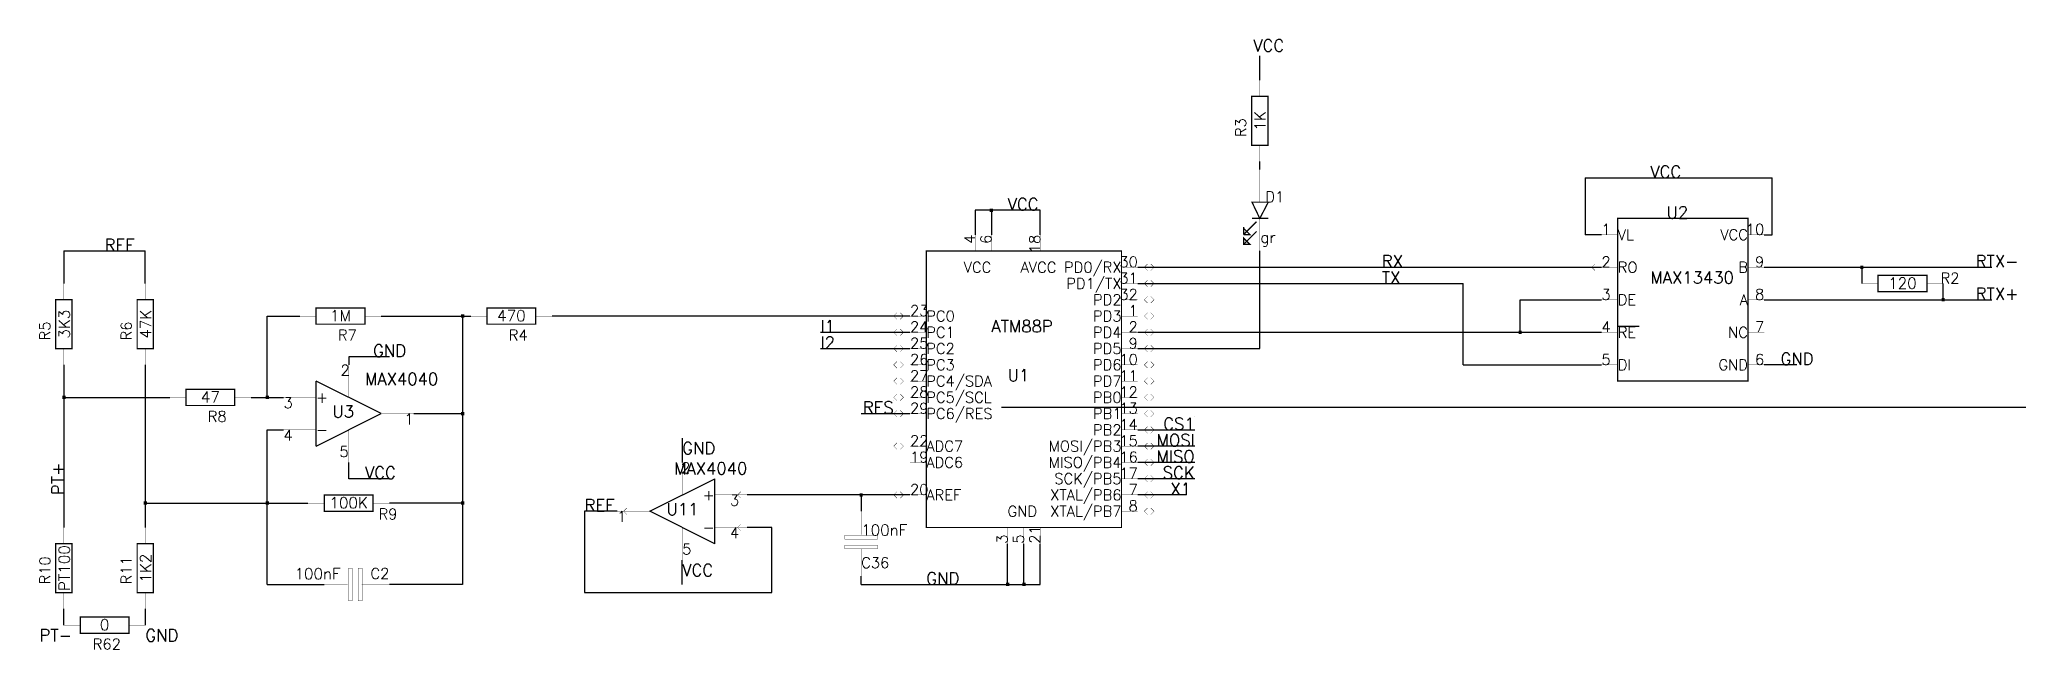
# Model space of a CAD drawing. Extents: x -3521 to 613065984, y -2556 to 1275.
# Drawn here: x -2800 to 3275, y -600 to 1275 of the extents above; entities that cross this region are included whole.
import ezdxf
from ezdxf.enums import TextEntityAlignment as Align

# ---------------------------------------------------------------- set-up
doc = ezdxf.new("R2010")
doc.units = 0
doc.layers.get('0').update_dxf_attribs({"linetype": 'CONTINUOUS'})
doc.layers.add('4', color=3, linetype='CONTINUOUS')
doc.styles.get("Standard").update_dxf_attribs({"font": 'TXT', "bigfont": ' '})

msp = doc.modelspace()

# ---------------------------------------------------------------- texts
at = {"color": 2}
for s, height, p in [('VCC', 37, (1025, 1275)), ('U11', 37, (-775, -150)), ('100nF', 34, (-1875, -350)), ('C2', 33, (-1725, -350))]:
    msp.add_text(s, height=height, dxfattribs=at).set_placement(p, align=Align.TOP_RIGHT)
for s, p in [('1K', (951, 1025)), ('3K3', (-2724, 400)), ('47K', (-2474, 400)), ('PT100', (-2724, -350)), ('1K2', (-2474, -350))]:
    msp.add_text(s, height=34, rotation=90, dxfattribs=at).set_placement(p, align=Align.MIDDLE_CENTER)
for s, p in [('R3', (875, 975)), ('R5', (-2800, 350)), ('R6', (-2550, 350)), ('R10', (-2800, -400)), ('R11', (-2550, -400))]:
    msp.add_text(s, height=33, rotation=90, dxfattribs=at).set_placement(p, align=Align.TOP_LEFT)
for s, height, p in [('VCC', 37, (2150, 850)), ('VCC', 37, (175, 750)), ('U2', 37, (2200, 725)), ('REF', 37, (-2600, 625)), ('RX', 37, (1325, 575)), ('RTX-', 37, (3150, 575)), ('TX', 37, (1325, 525)), ('RTX+', 37, (3150, 475)), ('I1', 37, (-400, 375)), ('GND', 37, (-1775, 300)), ('I2', 37, (-400, 325)), ('GND', 37, (2550, 275)), ('U1', 37, (175, 225)), ('GND', 37, (-825, 0)), ('VCC', 37, (-1800, -75)), ('X1', 37, (675, -125)), ('REF', 37, (-1125, -175)), ('100nF', 34, (-275, -250)), ('VCC', 37, (-825, -375)), ('C36', 33, (-275, -350)), ('GND', 37, (-75, -400)), ('PT-', 37, (-2800, -575)), ('GND', 37, (-2475, -575))]:
    msp.add_text(s, height=height, dxfattribs=at).set_placement(p)
for s, height, p in [('D1', 33, (1025, 775)), ('R2', 33, (3100, 525)), ('R7', 33, (-1825, 350)), ('R4', 33, (-1300, 350)), ('R8', 33, (-2225, 100)), ('RES', 37, (-175, 125)), ('MOSI', 37, (750, 25)), ('CS1', 37, (750, 75)), ('MISO', 37, (750, -25)), ('SCK', 37, (750, -75)), ('R9', 33, (-1700, -200)), ('R62', 33, (-2550, -600))]:
    msp.add_text(s, height=height, dxfattribs=at).set_placement(p, align=Align.RIGHT)
at = {"color": 136}
for s, p in [('4', (75, 675)), ('6', (125, 675)), ('18', (275, 675))]:
    msp.add_text(s, height=33, rotation=90, dxfattribs=at).set_placement(p, align=Align.RIGHT)
at = {"color": 2}
msp.add_text('gr', height=34, dxfattribs=at).set_placement((975, 650), align=Align.CENTER)
at = {"color": 136}
for s, p in [('1', (2000, 675)), ('2', (2000, 575)), ('3', (2000, 475)), ('23', (-125, 425)), ('24', (-125, 375)), ('4', (2000, 375)), ('25', (-125, 325)), ('26', (-125, 275)), ('5', (2000, 275)), ('27', (-125, 225)), ('28', (-125, 175)), ('29', (-125, 125)), ('22', (-125, 25)), ('19', (-125, -25)), ('20', (-125, -125))]:
    msp.add_text(s, height=33, dxfattribs=at).set_placement(p)
at = {"color": 96}
for s, p in [('VL', (2050, 675)), ('RO', (2050, 575)), ('DE', (2050, 475)), ('PC0', (-75, 425)), ('PC1', (-75, 375)), ('RE', (2050, 375)), ('PC2', (-75, 325)), ('PC3', (-75, 275)), ('PC4/SDA', (-75, 225)), ('DI', (2050, 275)), ('+', (-1950, 175)), ('PC5/SCL', (-75, 175)), ('PC6/RES', (-75, 125)), ('-', (-1950, 75)), ('ADC7', (-75, 25)), ('ADC6', (-75, -25)), ('AREF', (-75, -125)), ('GND', (175, -175))]:
    msp.add_text(s, height=33, dxfattribs=at).set_placement(p, align=Align.MIDDLE_LEFT)
for s, p in [('VCC', (2450, 675)), ('VCC', (125, 575)), ('AVCC', (325, 575)), ('PD0/RX', (525, 575)), ('PD1/TX', (525, 525)), ('B', (2450, 575)), ('PD2', (525, 475)), ('A', (2450, 475)), ('PD3', (525, 425)), ('PD4', (525, 375)), ('NC', (2450, 375)), ('PD5', (525, 325)), ('PD6', (525, 275)), ('GND', (2450, 275)), ('PD7', (525, 225)), ('PB0', (525, 175)), ('PB1', (525, 125)), ('PB2', (525, 75)), ('MOSI/PB3', (525, 25)), ('MISO/PB4', (525, -25)), ('SCK/PB5', (525, -75)), ('+', (-725, -125)), ('XTAL/PB6', (525, -125)), ('XTAL/PB7', (525, -175)), ('-', (-725, -225))]:
    msp.add_text(s, height=33, dxfattribs=at).set_placement(p, align=Align.MIDDLE_RIGHT)
at = {"color": 136}
for s, p in [('10', (2500, 675)), ('30', (575, 575)), ('9', (2500, 575)), ('31', (575, 525)), ('32', (575, 475)), ('8', (2500, 475)), ('1', (575, 425)), ('2', (575, 375)), ('7', (2500, 375)), ('10', (575, 275)), ('9', (575, 325)), ('6', (2500, 275)), ('11', (575, 225)), ('12', (575, 175)), ('13', (575, 125)), ('14', (575, 75)), ('15', (575, 25)), ('16', (575, -25)), ('17', (575, -75)), ('7', (575, -125)), ('8', (575, -175))]:
    msp.add_text(s, height=33, dxfattribs=at).set_placement(p, align=Align.RIGHT)
at = {"color": 7}
for s, p in [('MAX13430', (2150, 525)), ('ATM88P', (125, 375))]:
    msp.add_text(s, height=37, dxfattribs=at).set_placement(p)
at = {"color": 2}
for s, p in [('120', (2925, 526)), ('1M', (-1875, 426)), ('470', (-1350, 426)), ('47', (-2275, 176)), ('100K', (-1850, -149)), ('0', (-2600, -524))]:
    msp.add_text(s, height=34, dxfattribs=at).set_placement(p, align=Align.MIDDLE_CENTER)
at = {"color": 136}
for s, p in [('2', (-1875, 275)), ('3', (-2050, 175)), ('4', (-2050, 75)), ('1', (-1025, -175)), ('5', (-825, -275))]:
    msp.add_text(s, height=33, dxfattribs=at).set_placement(p, align=Align.TOP_LEFT)
at = {"color": 7}
msp.add_text('MAX4040', height=37, dxfattribs=at).set_placement((-1800, 250), align=Align.TOP_LEFT)
at = {"color": 2}
msp.add_text('U3', height=37, dxfattribs=at).set_placement((-1900, 150), align=Align.TOP_LEFT)
at = {"color": 136}
for s, p in [('1', (-1650, 125)), ('5', (-1850, 25)), ('2', (-800, -25)), ('3', (-650, -125)), ('4', (-650, -225))]:
    msp.add_text(s, height=33, dxfattribs=at).set_placement(p, align=Align.TOP_RIGHT)
at = {"color": 2}
msp.add_text('PT+', height=37, rotation=90, dxfattribs=at).set_placement((-2725, -125))
at = {"color": 7}
msp.add_text('MAX4040', height=37, dxfattribs=at).set_placement((-625, -25), align=Align.TOP_RIGHT)
at = {"color": 136}
for s, p in [('21', (275, -275)), ('3', (175, -275)), ('5', (225, -275))]:
    msp.add_text(s, height=33, rotation=90, dxfattribs=at).set_placement(p)

# ---------------------------------------------------------------- linework, layer by layer
at = {"color": 1}
for p, q in [((950, 1150), (950, 1225)), ((950, 875), (950, 900)), ((1950, 850), (1950, 675)), ((1950, 850), (2525, 850)), ((2525, 675), (2525, 850)), ((75, 750), (75, 675)), ((275, 750), (75, 750)), ((125, 750), (125, 675)), ((275, 675), (275, 750)), ((2000, 675), (1950, 675)), ((2500, 675), (2525, 675)), ((-2725, 625), (-2725, 525)), ((-2725, 625), (-2475, 625)), ((-2475, 525), (-2475, 625)), ((950, 325), (950, 625)), ((575, 575), (2000, 575)), ((2500, 575), (3200, 575)), ((2800, 575), (2800, 525)), ((575, 525), (1575, 525)), ((1575, 275), (1575, 525)), ((3050, 475), (3050, 525)), ((1750, 375), (1750, 475)), ((1750, 475), (2000, 475)), ((2500, 475), (3200, 475)), ((-2100, 175), (-2100, 425)), ((-2100, 425), (-2000, 425)), ((-1750, 425), (-1475, 425)), ((-1500, 425), (-1500, -400)), ((-125, 425), (-1225, 425)), ((-400, 375), (-125, 375)), ((575, 375), (2000, 375)), ((-400, 325), (-125, 325)), ((575, 325), (950, 325)), ((-2725, 275), (-2725, -225)), ((-2475, 275), (-2475, -225)), ((-1850, 300), (-1850, 275)), ((-1725, 300), (-1850, 300)), ((1575, 275), (2000, 275)), ((2600, 275), (2500, 275)), ((-2725, 175), (-2400, 175)), ((-2150, 175), (-2050, 175)), ((-1650, 125), (-1500, 125)), ((-275, 125), (-125, 125)), ((-2100, 75), (-2050, 75)), ((-2100, -400), (-2100, 75)), ((575, 75), (750, 75)), ((-825, 50), (-825, -25)), ((750, 25), (575, 25)), ((-1850, -75), (-1850, -25)), ((750, -25), (575, -25)), ((-1725, -75), (-1850, -75)), ((750, -75), (575, -75)), ((-2475, -150), (-1975, -150)), ((-1500, -150), (-1725, -150)), ((-1025, -175), (-1125, -175)), ((-1125, -175), (-1125, -425)), ((-125, -125), (-625, -125)), ((-275, -125), (-275, -175)), ((725, -125), (575, -125)), ((-550, -225), (-625, -225)), ((-550, -425), (-550, -225)), ((175, -400), (175, -275)), ((225, -400), (225, -275)), ((275, -400), (275, -275)), ((-825, -400), (-825, -325)), ((-2100, -400), (-1925, -400)), ((-1500, -400), (-1725, -400)), ((-1125, -425), (-550, -425)), ((-275, -400), (-275, -375)), ((-275, -400), (275, -400)), ((-2725, -525), (-2725, -475)), ((-2475, -475), (-2475, -525))]:
    msp.add_line(p, q, dxfattribs=at)
at = {"color": 96}
for p, q in [((2050, 394), (2116, 394)), ((613065984, 144), (156, 144))]:
    msp.add_line(p, q, dxfattribs=at)
at = {"color": 216}
for p, q in [((-1950, 25), (-1950, 225)), ((-1750, 125), (-1950, 225)), ((-1950, 25), (-1750, 125)), ((-925, -175), (-725, -75)), ((-725, -275), (-725, -75)), ((-725, -275), (-925, -175))]:
    msp.add_line(p, q, dxfattribs=at)
at = {"color": 2}
for p, q in [((-175, 165), (-175, 165)), ((750, 115), (750, 115))]:
    msp.add_line(p, q, dxfattribs=at)
at = {"color": 216, "const_width": 4}
for points in [[(925, 950), (975, 950), (975, 1100), (925, 1100), (925, 950)], [(950, 725), (926, 775), (976, 775), (950, 725)], [(940, 715), (910, 685), (900, 675)], [(900, 675), (900, 699)], [(900, 675), (920, 675), (900, 695)], [(940, 685), (900, 645)], [(900, 645), (920, 645), (900, 665), (900, 645)], [(926, 725), (976, 725)], [(3000, 500), (3000, 550), (2850, 550), (2850, 500), (3000, 500)], [(-2750, 325), (-2700, 325), (-2700, 475), (-2750, 475), (-2750, 325)], [(-2500, 325), (-2450, 325), (-2450, 475), (-2500, 475), (-2500, 325)], [(-1800, 400), (-1800, 450), (-1950, 450), (-1950, 400), (-1800, 400)], [(-1275, 400), (-1275, 450), (-1425, 450), (-1425, 400), (-1275, 400)], [(-2200, 150), (-2200, 200), (-2350, 200), (-2350, 150), (-2200, 150)], [(-1775, -175), (-1775, -125), (-1925, -125), (-1925, -175), (-1775, -175)], [(-2750, -425), (-2700, -425), (-2700, -275), (-2750, -275), (-2750, -425)], [(-2500, -425), (-2450, -425), (-2450, -275), (-2500, -275), (-2500, -425)], [(-2525, -550), (-2525, -500), (-2675, -500), (-2675, -550), (-2525, -550)]]:
    msp.add_lwpolyline(points, dxfattribs=at)
at = {"color": 136, "const_width": 1}
for points in [[(950, 1100), (950, 1150)], [(950, 950), (950, 900)], [(950, 775), (950, 875)], [(75, 625), (75, 675)], [(125, 625), (125, 675)], [(275, 625), (275, 675)], [(950, 725), (950, 625)], [(2050, 675), (2000, 675)], [(2450, 675), (2500, 675)], [(525, 575), (575, 575)], [(605, 565), (595, 575), (605, 585)], [(615, 565), (625, 575), (615, 585)], [(1980, 565), (1970, 575), (1980, 585)], [(2050, 575), (2000, 575)], [(2450, 575), (2500, 575)], [(-2725, 475), (-2725, 525)], [(-2475, 475), (-2475, 525)], [(525, 525), (575, 525)], [(605, 515), (595, 525), (605, 535)], [(615, 515), (625, 525), (615, 535)], [(2850, 525), (2800, 525)], [(3000, 525), (3050, 525)], [(-1950, 425), (-2000, 425)], [(-1800, 425), (-1750, 425)], [(-1425, 425), (-1475, 425)], [(-1275, 425), (-1225, 425)], [(-165, 415), (-175, 425), (-165, 435)], [(-155, 415), (-145, 425), (-155, 435)], [(-75, 425), (-125, 425)], [(525, 475), (575, 475)], [(525, 425), (575, 425)], [(605, 465), (595, 475), (605, 485)], [(605, 415), (595, 425), (605, 435)], [(615, 465), (625, 475), (615, 485)], [(615, 415), (625, 425), (615, 435)], [(2050, 475), (2000, 475)], [(2450, 475), (2500, 475)], [(-165, 365), (-175, 375), (-165, 385)], [(-155, 365), (-145, 375), (-155, 385)], [(-75, 375), (-125, 375)], [(525, 375), (575, 375)], [(605, 365), (595, 375), (605, 385)], [(615, 365), (625, 375), (615, 385)], [(2050, 375), (2000, 375)], [(2450, 375), (2500, 375)], [(-2725, 325), (-2725, 275)], [(-2475, 325), (-2475, 275)], [(-165, 315), (-175, 325), (-165, 335)], [(-155, 315), (-145, 325), (-155, 335)], [(-75, 325), (-125, 325)], [(525, 325), (575, 325)], [(605, 315), (595, 325), (605, 335)], [(615, 315), (625, 325), (615, 335)], [(-1850, 175), (-1850, 275)], [(-165, 265), (-175, 275), (-165, 285)], [(-155, 265), (-145, 275), (-155, 285)], [(-75, 275), (-125, 275)], [(525, 275), (575, 275)], [(605, 265), (595, 275), (605, 285)], [(615, 265), (625, 275), (615, 285)], [(2050, 275), (2000, 275)], [(2450, 275), (2500, 275)], [(-165, 215), (-175, 225), (-165, 235)], [(-165, 165), (-175, 175), (-165, 185)], [(-155, 215), (-145, 225), (-155, 235)], [(-155, 165), (-145, 175), (-155, 185)], [(-75, 225), (-125, 225)], [(525, 225), (575, 225)], [(605, 215), (595, 225), (605, 235)], [(605, 165), (595, 175), (605, 185)], [(615, 215), (625, 225), (615, 235)], [(615, 165), (625, 175), (615, 185)], [(-2350, 175), (-2400, 175)], [(-2200, 175), (-2150, 175)], [(-1950, 175), (-2050, 175)], [(-1750, 125), (-1650, 125)], [(-165, 115), (-175, 125), (-165, 135)], [(-155, 115), (-145, 125), (-155, 135)], [(-75, 175), (-125, 175)], [(-75, 125), (-125, 125)], [(525, 175), (575, 175)], [(525, 125), (575, 125)], [(605, 115), (595, 125), (605, 135)], [(615, 115), (625, 125), (615, 135)], [(-1950, 75), (-2050, 75)], [(-1850, 75), (-1850, -25)], [(525, 75), (575, 75)], [(605, 65), (595, 75), (605, 85)], [(615, 65), (625, 75), (615, 85)], [(-165, 15), (-175, 25), (-165, 35)], [(-155, 15), (-145, 25), (-155, 35)], [(-75, 25), (-125, 25)], [(525, 25), (575, 25)], [(605, 15), (595, 25), (605, 35)], [(615, 15), (625, 25), (615, 35)], [(-825, -125), (-825, -25)], [(-75, -25), (-125, -25)], [(525, -25), (575, -25)], [(605, -35), (595, -25), (605, -15)], [(615, -35), (625, -25), (615, -15)], [(-645, -135), (-655, -125), (-645, -115)], [(-165, -135), (-175, -125), (-165, -115)], [(-155, -135), (-145, -125), (-155, -115)], [(525, -75), (575, -75)], [(605, -85), (595, -75), (605, -65)], [(605, -135), (595, -125), (605, -115)], [(615, -85), (625, -75), (615, -65)], [(615, -135), (625, -125), (615, -115)], [(-1925, -150), (-1975, -150)], [(-1775, -150), (-1725, -150)], [(-925, -175), (-1025, -175)], [(-995, -185), (-1005, -175), (-995, -165)], [(-725, -125), (-625, -125)], [(-275, -247), (-275, -175)], [(-75, -125), (-125, -125)], [(525, -125), (575, -125)], [(525, -175), (575, -175)], [(605, -185), (595, -175), (605, -165)], [(615, -185), (625, -175), (615, -165)], [(-2725, -275), (-2725, -225)], [(-2475, -275), (-2475, -225)], [(-825, -225), (-825, -325)], [(-725, -225), (-625, -225)], [(-645, -235), (-655, -225), (-645, -215)], [(175, -225), (175, -275)], [(225, -225), (225, -275)], [(275, -225), (275, -275)], [(-275, -290), (-275, -375)], [(-2725, -425), (-2725, -475)], [(-2475, -425), (-2475, -475)], [(-1853, -400), (-1925, -400)], [(-1810, -400), (-1725, -400)], [(-2675, -525), (-2725, -525)], [(-2525, -525), (-2475, -525)]]:
    msp.add_lwpolyline(points, dxfattribs=at)
at = {"color": 216}
for points, const_width in [([(2050, 725), (2050, 225), (2450, 225), (2450, 725), (2050, 725)], 4), ([(-75, 625), (-75, -225), (525, -225), (525, 625), (-75, 625)], 4), ([(-225, -261), (-225, -249), (-325, -249), (-325, -261), (-225, -261)], 1), ([(-225, -291), (-225, -279), (-325, -279), (-325, -291), (-225, -291)], 1), ([(-1839, -350), (-1851, -350), (-1851, -450), (-1839, -450), (-1839, -350)], 1), ([(-1809, -350), (-1821, -350), (-1821, -450), (-1809, -450), (-1809, -350)], 1)]:
    msp.add_lwpolyline(points, close=True, dxfattribs=dict(at, const_width=const_width))
at = {"layer": '4'}
for points in [[(120, 745), (130, 745), (120, 755), (130, 755)], [(2795, 570), (2805, 570), (2795, 580), (2805, 580)], [(-1505, 420), (-1495, 420), (-1505, 430), (-1495, 430)], [(3045, 470), (3055, 470), (3045, 480), (3055, 480)], [(1745, 370), (1755, 370), (1745, 380), (1755, 380)], [(-2730, 170), (-2720, 170), (-2730, 180), (-2720, 180)], [(-2105, 170), (-2095, 170), (-2105, 180), (-2095, 180)], [(-1505, 120), (-1495, 120), (-1505, 130), (-1495, 130)], [(-280, -130), (-270, -130), (-280, -120), (-270, -120)], [(-2480, -155), (-2470, -155), (-2480, -145), (-2470, -145)], [(-2105, -155), (-2095, -155), (-2105, -145), (-2095, -145)], [(-1505, -155), (-1495, -155), (-1505, -145), (-1495, -145)], [(170, -405), (180, -405), (170, -395), (180, -395)], [(220, -405), (230, -405), (220, -395), (230, -395)]]:
    msp.add_solid(points, dxfattribs=at)

msp.set_redraw_order([(e.dxf.handle, doc.entitydb.next_handle()) for e in msp.query("TEXT MTEXT ATTDEF DIMENSION ARC_DIMENSION")])  # texts and dimensions are drawn at this point

doc.saveas('drawing.dxf')
